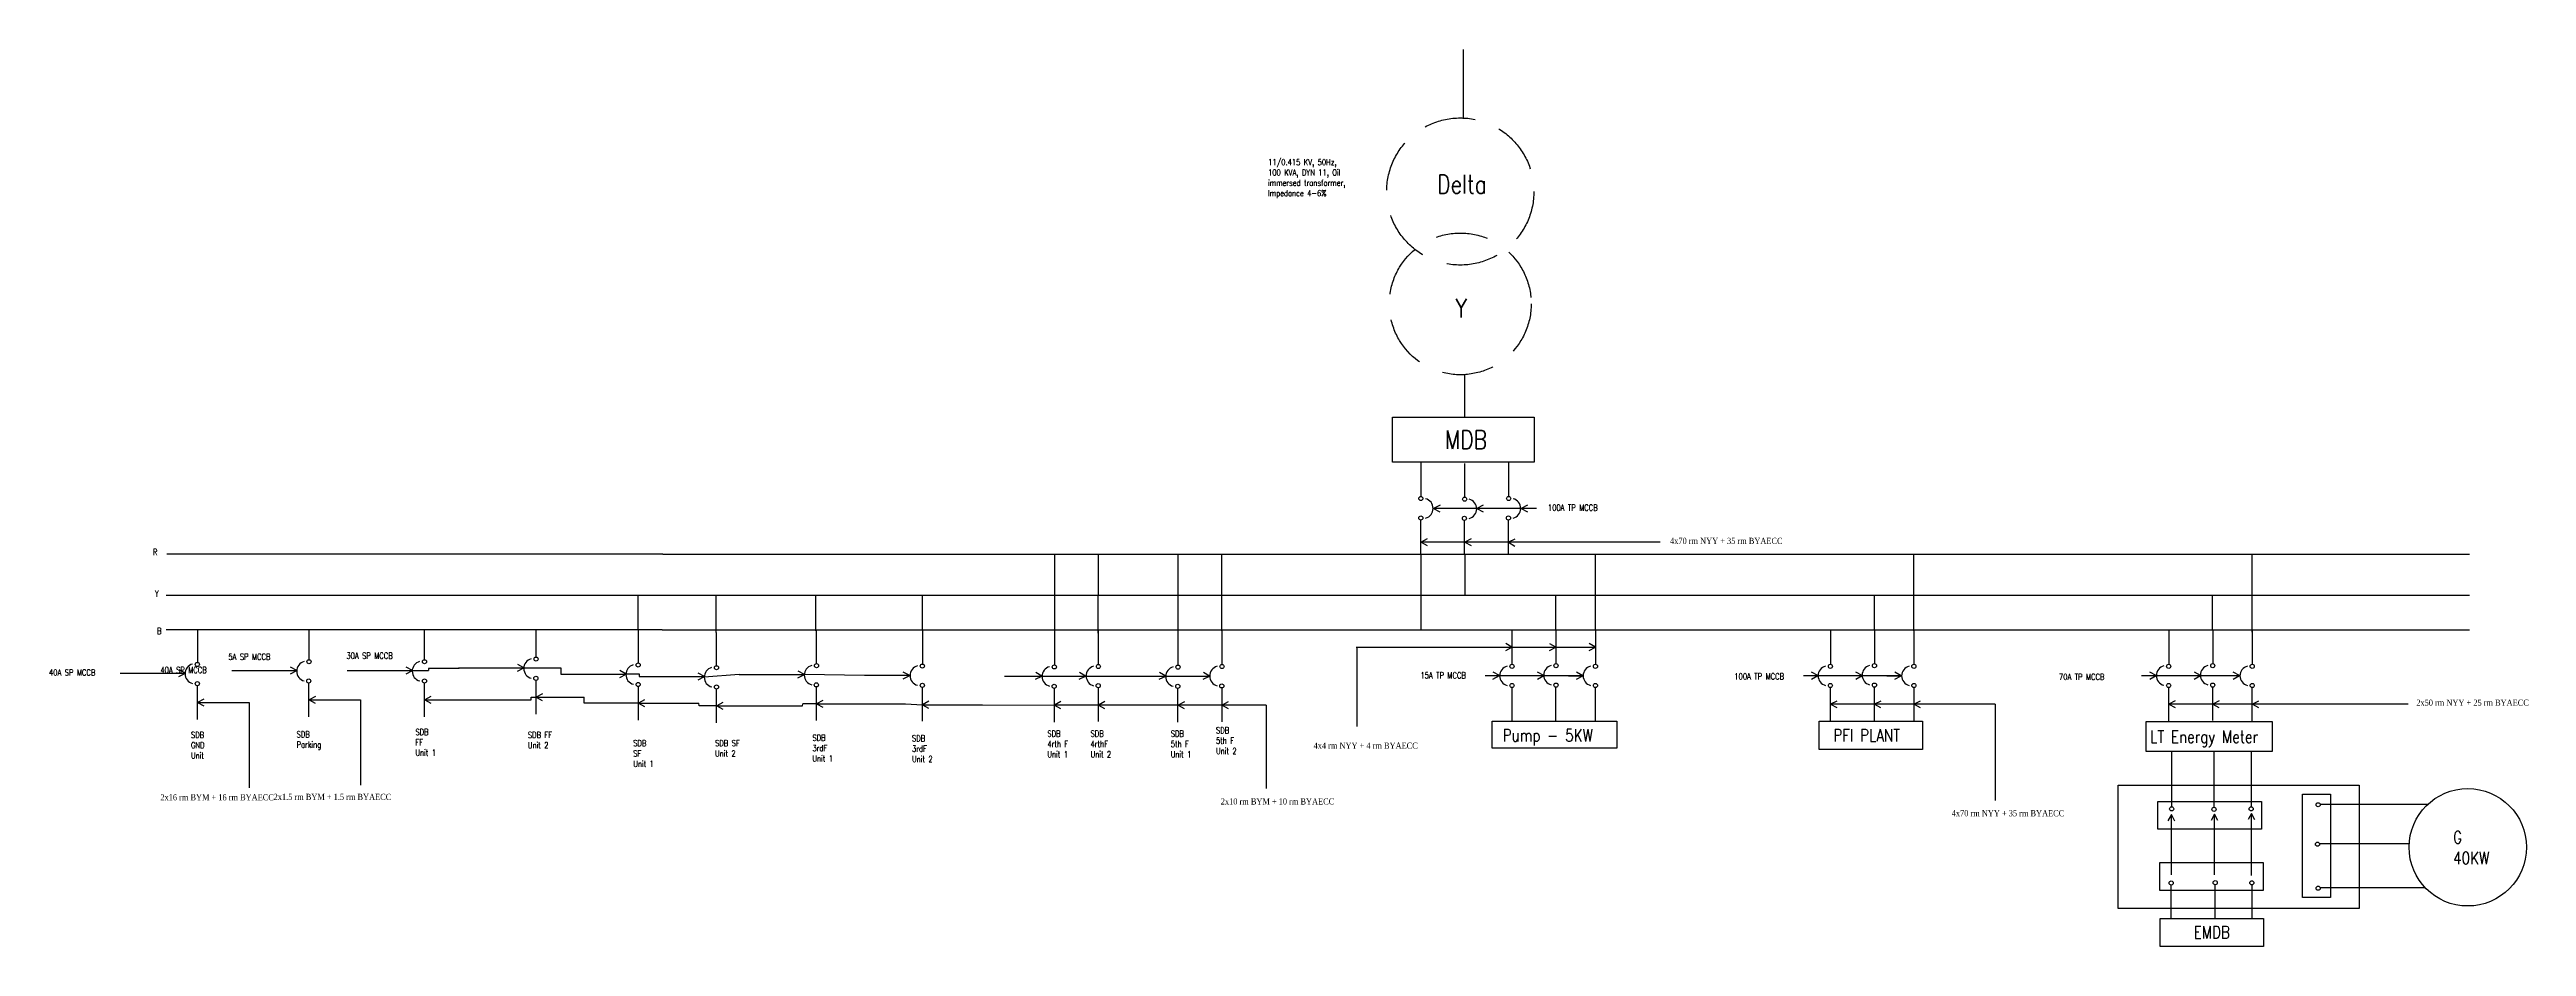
# Model space of a CAD drawing. Header units: inches. Extents: x 4849 to 14405, y -37970 to -930.
# Drawn here: x 6372 to 7571, y -37970 to -37536 of the extents above; entities that cross this region are included whole.
import ezdxf

# ---------------------------------------------------------------- set-up
doc = ezdxf.new("R2010")
doc.units = ezdxf.units.IN
doc.header["$LTSCALE"] = 10
doc.header["$MEASUREMENT"] = 0
doc.linetypes.add('HIDDEN', pattern=[0.375, 0.25, -0.125])
doc.layers.add('Diagram', color=134, linetype='Continuous', plot=False)
doc.styles.get("Standard").update_dxf_attribs({"font": 'simplex.shx', "width": 0.8, "height": 3})

msp = doc.modelspace()

# ---------------------------------------------------------------- texts
at = {"layer": 'Diagram', "ltscale": 10, "attachment_point": 1}
for s, insert, char_height, width in [('11/0.415 KV, 50Hz, 100 KVA, DYN 11, Oil immersed transformer, Impedance 4-6%', (6962.1, -37588.9), 3, 43.531), ('Delta', (7043.9, -37596.6), 9, 27.501), ('Y', (7052.8, -37656.6), 9, 27.501), ('MDB', (7047.7, -37720.2), 9, 27.501), ('R', (6422.5, -37777.6), 3, 12.445), ('Y', (6423.5, -37797.7), 3, 12.445), ('B', (6424.5, -37815.8), 3, 12.445), ('SDB GND Unit', (6440.9, -37866.1), 3, 6.747), ('SDB Parking', (6492, -37865.8), 3, 2.665), ('SDB FF\\PUnit 1', (6549.5, -37864.7), 3, 10.646), ('SDB FF\\PUnit 2', (6603.9, -37866.1), 3, 12.445), ('SDB SF\\PUnit 1', (6654.9, -37870.1), 3, 10.646), ('SDB SF\\PUnit 2', (6694.5, -37870.1), 3, 11.938), ('SDB 3rdF\\PUnit 1', (6741.6, -37867.5), 3, 11.938), ('SDB 3rdF\\PUnit 2', (6789.8, -37867.8), 3, 11.938), ('SDB 4rth F\\PUnit 1', (6855.3, -37865.5), 3, 11.938), ('SDB 4rthF\\PUnit 2', (6876.2, -37865.5), 3, 11.938), ('SDB 5th F\\PUnit 1', (6915, -37865.5), 3, 11.938), ('SDB 5th F\\PUnit 2', (6936.9, -37863.9), 3, 11.938), ('Pump - 5KW', (7075.6, -37864.8), 6, 56.152), ('PFI PLANT', (7235.6, -37864.8), 6, 42.444), ('LT Energy Meter', (7388.9, -37865.5), 6, 68.727), ('G 40KW', (7535.5, -37914.2), 6, 10.279), ('EMDB', (7410, -37960.1), 6, 10.279)]:
    msp.add_mtext(s, dxfattribs=dict(at, insert=insert, char_height=char_height, width=width))
at = {"layer": 'Diagram', "color": 1, "ltscale": 10, "char_height": 3, "attachment_point": 1}
for s, insert, width in [('100A TP MCCB', (7097.5, -37756.1), 26.504), ('{\\fTimes New Roman|b0|i0|c0|p18;4x70 rm NYY + 35 rm BYAECC}', (7156.6, -37772.2), 55.903), ('40A SP MCCB', (6372.2, -37835.9), 26.504), ('40A SP MCCB', (6426.1, -37834.7), 26.504), ('5A SP MCCB', (6459, -37828.3), 26.504), ('30A SP MCCB', (6516.1, -37827.8), 26.504), ('15A TP MCCB', (7035.8, -37837.3), 26.504), ('100A TP MCCB', (7187.7, -37837.8), 26.504), ('70A TP MCCB', (7344.8, -37838), 26.504), ('{\\fTimes New Roman|b0|i0|c0|p18;2x50 rm NYY + 25 rm BYAECC}', (7517.7, -37850.5), 55.903), ('{\\fTimes New Roman|b0|i0|c0|p18;4x4 rm NYY + 4 rm BYAECC}', (6984.1, -37871.3), 55.903), ('{\\fTimes New Roman|b0|i0|c0|p18;2x16 rm BYM + 16 rm BYAECC}', (6426.1, -37896.3), 55.903), ('{\\fTimes New Roman|b0|i0|c0|p18;2x1.5 rm BYM + 1.5 rm BYAECC}', (6480.9, -37896.1), 55.903), ('{\\fTimes New Roman|b0|i0|c0|p18;2x10 rm BYM + 10 rm BYAECC}', (6939.2, -37898.3), 55.903), ('{\\fTimes New Roman|b0|i0|c0|p18;4x70 rm NYY + 35 rm BYAECC}', (7292.9, -37904), 55.903)]:
    msp.add_mtext(s, dxfattribs=dict(at, insert=insert, width=width))

# ---------------------------------------------------------------- linework, layer by layer
at = {"layer": 'Diagram', "ltscale": 10}
for p, q in [((7056.6, -37569.4), (7056.6, -37535.9)), ((7057.3, -37713.9), (7057.3, -37693.1)), ((7036, -37735.9), (7036, -37752.3)), ((7057.1, -37736.2), (7057.1, -37752.5)), ((7078.4, -37736), (7078.4, -37752.3)), ((7036, -37779.9), (7036, -37763.6)), ((7045.3, -37756.4), (7042.1, -37758)), ((7092, -37758), (7042.1, -37758)), ((7042.1, -37758), (7045.2, -37759.6)), ((7057.2, -37780.1), (7057.2, -37763.8)), ((7066.2, -37756.4), (7063.1, -37758)), ((7070, -37758), (7063.1, -37758)), ((7063.1, -37758), (7066.1, -37759.6)), ((7078.5, -37779.9), (7078.5, -37763.6)), ((7087.7, -37756.4), (7084.6, -37758)), ((7091.5, -37758), (7084.6, -37758)), ((7084.6, -37758), (7087.6, -37759.6)), ((7039.1, -37772.7), (7036.1, -37774.3)), ((7151.8, -37774.3), (7036.1, -37774.3)), ((7036.1, -37774.3), (7039, -37776)), ((7060.4, -37772.7), (7057.3, -37774.3)), ((7057.3, -37774.3), (7060.3, -37775.9)), ((7081.5, -37772.9), (7078.5, -37774.3)), ((7078.5, -37774.3), (7081.5, -37776.2)), ((6858.7, -37780.2), (6858.7, -37833.7)), ((6880, -37800.1), (6880, -37780.2)), ((6918.4, -37780.2), (6918.4, -37833.8)), ((6939.7, -37816.9), (6939.7, -37780.1)), ((7036, -37780.1), (7036, -37816.8)), ((7057.3, -37780.2), (7057.3, -37800.1)), ((7120.6, -37816.8), (7120.6, -37780.2)), ((7274.6, -37817.3), (7274.6, -37780.2)), ((7438.3, -37817.8), (7438.3, -37780.3)), ((6657.3, -37816.8), (6657.3, -37800.1)), ((6695.1, -37818), (6695.1, -37800.1)), ((6743.3, -37817.3), (6743.3, -37800.5)), ((6794.8, -37817.1), (6794.8, -37800.1)), ((6879.9, -37818.4), (6879.9, -37800.1)), ((7101.4, -37816.8), (7101.4, -37800.1)), ((7255.5, -37817.1), (7255.5, -37800.1)), ((7419.1, -37817), (7419.1, -37800.2)), ((6444, -37816.4), (6444, -37832.7)), ((6497.9, -37816.8), (6497.9, -37831.4)), ((6553.8, -37816.8), (6553.8, -37831.4)), ((6607.8, -37816.8), (6607.8, -37830.1)), ((6657.3, -37816.8), (6657.3, -37833.1)), ((6695.1, -37818), (6695.1, -37834.3)), ((6743.5, -37816.8), (6743.5, -37833.1)), ((6794.8, -37817), (6794.8, -37833.3)), ((6879.9, -37817.2), (6879.9, -37833.5)), ((6939.7, -37817.3), (6939.7, -37816.8)), ((6939.7, -37817.2), (6939.7, -37833.5)), ((7004.8, -37825.1), (7120.5, -37825.1)), ((7005, -37825), (7005, -37863.6)), ((7080.1, -37825.1), (7077.1, -37823.4)), ((7077.1, -37826.7), (7080.1, -37825.1)), ((7080.1, -37817.1), (7080.1, -37833.4)), ((7098.3, -37826.7), (7101.4, -37825.1)), ((7101.4, -37825.1), (7098.4, -37823.5)), ((7101.4, -37816.8), (7101.4, -37833.1)), ((7120.5, -37825.1), (7117.5, -37823.4)), ((7117.5, -37826.7), (7120.5, -37825.1)), ((7120.5, -37817.1), (7120.5, -37833.4)), ((7234.2, -37817.1), (7234.2, -37833.4)), ((7255.5, -37816.8), (7255.5, -37833.1)), ((7274.6, -37817.1), (7274.6, -37833.4)), ((7397.9, -37817), (7397.9, -37833.4)), ((7419.2, -37816.8), (7419.2, -37833.1)), ((7438.3, -37817.1), (7438.3, -37833.4)), ((6406.6, -37837.8), (6438.2, -37837.8)), ((6435.1, -37839.4), (6438.2, -37837.8)), ((6438.2, -37837.8), (6435.2, -37836.1)), ((6460.6, -37836.5), (6492.2, -37836.5)), ((6492.2, -37836.5), (6489.1, -37834.9)), ((6489.1, -37838.1), (6492.2, -37836.5)), ((6516.5, -37836.5), (6548.1, -37836.5)), ((6548.1, -37836.5), (6545, -37834.9)), ((6545, -37838.1), (6548.1, -37836.5)), ((6548, -37836.5), (6555.8, -37836.5)), ((6570.6, -37835.4), (6555.8, -37835.4)), ((6555.8, -37835.4), (6555.8, -37836.5)), ((6570.4, -37835.2), (6602, -37835.2)), ((6598.9, -37836.8), (6602, -37835.2)), ((6602, -37835.2), (6599, -37833.6)), ((6602, -37835.2), (6619.8, -37835.2)), ((6619.8, -37835.2), (6619.9, -37838.2)), ((6651.5, -37838.2), (6648.5, -37836.5)), ((6689.4, -37839.4), (6686.3, -37837.8)), ((6737.7, -37838.4), (6734.7, -37836.8)), ((6788.7, -37838.9), (6785.6, -37837.2)), ((6852.7, -37839.1), (6849.7, -37837.4)), ((6873.8, -37839.1), (6870.8, -37837.4)), ((6912.6, -37839.1), (6909.5, -37837.4)), ((6933.8, -37839.1), (6930.8, -37837.4)), ((7074, -37838.9), (7071, -37837.3)), ((7095.5, -37838.9), (7092.5, -37837.3)), ((7114.4, -37839), (7111.4, -37837.3)), ((7228.1, -37838.9), (7225.1, -37837.3)), ((7249.6, -37838.9), (7246.5, -37837.3)), ((7268.5, -37839), (7265.4, -37837.3)), ((7391.8, -37838.9), (7388.7, -37837.3)), ((7413.3, -37838.9), (7410.3, -37837.3)), ((7432.2, -37838.9), (7429.1, -37837.3)), ((6444, -37860.1), (6444, -37843.8)), ((6498, -37858.8), (6498, -37842.5)), ((6501.1, -37849), (6498.1, -37850.6)), ((6553.9, -37858.8), (6553.9, -37842.5)), ((6557, -37849), (6554, -37850.6)), ((6605.5, -37850.6), (6605.5, -37849.3)), ((6605.5, -37849.3), (6607.9, -37849.3)), ((6607.9, -37857.5), (6607.9, -37841.2)), ((6611, -37847.7), (6607.9, -37849.3)), ((6607.9, -37849.3), (6610.9, -37850.9)), ((6607.9, -37849.3), (6631.1, -37849.3)), ((6619.9, -37838.2), (6651.5, -37838.2)), ((6631.1, -37849.4), (6631.1, -37849.3)), ((6631.1, -37852.2), (6631.1, -37849.4)), ((6648.4, -37839.8), (6651.5, -37838.2)), ((6651.4, -37838.1), (6657.7, -37838.1)), ((6657.4, -37860.5), (6657.4, -37844.2)), ((6657.7, -37838.1), (6657.8, -37839.4)), ((6657.8, -37839.4), (6689.4, -37839.4)), ((6686.3, -37841), (6689.4, -37839.4)), ((6706.2, -37838.4), (6689.2, -37839.7)), ((6695.2, -37861.7), (6695.2, -37845.4)), ((6706.2, -37838.4), (6737.8, -37838.4)), ((6734.6, -37840), (6737.7, -37838.4)), ((6766.8, -37838.9), (6737.8, -37838.4)), ((6743.6, -37860.7), (6743.6, -37844.4)), ((6788.9, -37838.9), (6766.8, -37838.9)), ((6785.5, -37840.5), (6788.7, -37838.9)), ((6794.8, -37860.9), (6794.8, -37844.6)), ((6834.5, -37839.1), (6933.8, -37839.1)), ((6845.8, -37839.1), (6852.7, -37839.1)), ((6849.6, -37840.7), (6852.7, -37839.1)), ((6858.7, -37861.4), (6858.7, -37845.1)), ((6866.9, -37839.1), (6873.8, -37839.1)), ((6870.7, -37840.7), (6873.8, -37839.1)), ((6880, -37861.1), (6880, -37844.8)), ((6905.6, -37839.1), (6912.6, -37839.1)), ((6909.4, -37840.7), (6912.6, -37839.1)), ((6918.5, -37861.4), (6918.5, -37845.1)), ((6926.9, -37839.1), (6933.8, -37839.1)), ((6930.7, -37840.7), (6933.8, -37839.1)), ((6939.8, -37861.2), (6939.8, -37844.8)), ((7067.1, -37838.9), (7114.6, -37838.9)), ((7070.9, -37840.6), (7074, -37838.9)), ((7080.2, -37861), (7080.2, -37844.7)), ((7088.6, -37838.9), (7095.5, -37838.9)), ((7092.4, -37840.6), (7095.5, -37838.9)), ((7101.4, -37860.8), (7101.4, -37844.5)), ((7107.5, -37839), (7114.4, -37839)), ((7111.3, -37840.6), (7114.4, -37839)), ((7120.6, -37861), (7120.6, -37844.7)), ((7221.2, -37838.9), (7268.6, -37838.9)), ((7225, -37840.6), (7228.1, -37838.9)), ((7234.3, -37861), (7234.3, -37844.7)), ((7242.6, -37838.9), (7249.6, -37838.9)), ((7246.5, -37840.6), (7249.6, -37838.9)), ((7255.5, -37860.8), (7255.5, -37844.4)), ((7261.5, -37839), (7268.5, -37839)), ((7265.4, -37840.6), (7268.5, -37839)), ((7274.7, -37861), (7274.7, -37844.7)), ((7384.8, -37838.9), (7432.5, -37838.9)), ((7388.7, -37840.6), (7391.8, -37838.9)), ((7397.9, -37861), (7397.9, -37844.7)), ((7406.4, -37838.9), (7413.3, -37838.9)), ((7410.2, -37840.6), (7413.3, -37838.9)), ((7419.2, -37860.7), (7419.2, -37844.4)), ((7425.2, -37838.9), (7432.2, -37838.9)), ((7429.1, -37840.6), (7432.2, -37838.9)), ((7438.3, -37861), (7438.3, -37844.7)), ((6444, -37851.9), (6469, -37851.9)), ((6447.1, -37850.3), (6444.1, -37851.9)), ((6444.1, -37851.9), (6447.1, -37853.5)), ((6469, -37851.9), (6469, -37893.3)), ((6498, -37850.6), (6522.9, -37850.6)), ((6498.1, -37850.6), (6501, -37852.2)), ((6522.9, -37850.6), (6522.9, -37892)), ((6553.9, -37850.6), (6578.9, -37850.6)), ((6554, -37850.6), (6556.9, -37852.2)), ((6578.8, -37850.6), (6605.5, -37850.6)), ((6657.2, -37852.2), (6631.1, -37852.2)), ((6660.4, -37850.6), (6657.4, -37852.3)), ((6657.4, -37852.3), (6660.4, -37853.9)), ((6657.4, -37852.3), (6682.3, -37852.3)), ((6682.3, -37852.3), (6686.7, -37852.3)), ((6686.8, -37853.5), (6686.7, -37852.3)), ((6695.2, -37853.6), (6686.8, -37853.5)), ((6695.2, -37853.5), (6720.2, -37853.5)), ((6698.3, -37851.9), (6695.3, -37853.5)), ((6695.3, -37853.5), (6698.2, -37855.1)), ((6720.2, -37853.5), (6736.8, -37853.5)), ((6736.8, -37853.5), (6736.9, -37852.5)), ((6743.6, -37852.5), (6736.9, -37852.5)), ((6746.7, -37850.9), (6743.6, -37852.5)), ((6743.6, -37852.5), (6746.6, -37854.2)), ((6743.6, -37852.5), (6768.5, -37852.5)), ((6768.5, -37852.5), (6786.7, -37852.5)), ((6786.7, -37852.5), (6794.8, -37853)), ((6797.9, -37851.3), (6794.8, -37853)), ((6794.8, -37853), (6797.8, -37854.6)), ((6794.8, -37853), (6823.9, -37853)), ((6823.9, -37853), (6858.8, -37853.2)), ((6914.8, -37853.2), (6858.7, -37853.1)), ((6861.8, -37851.5), (6858.8, -37853.2)), ((6961.2, -37853.2), (6858.8, -37853.2)), ((6858.8, -37853.2), (6861.7, -37854.8)), ((6883.1, -37851.5), (6880, -37853.2)), ((6880, -37853.2), (6883, -37854.8)), ((6921.6, -37851.6), (6918.6, -37853.2)), ((6918.6, -37853.2), (6921.5, -37854.8)), ((6942.8, -37851.6), (6939.8, -37853.2)), ((6939.8, -37853.2), (6942.8, -37854.8)), ((6961.1, -37853.2), (6961.1, -37893.6)), ((7237.3, -37851.2), (7234.3, -37852.8)), ((7313.9, -37852.8), (7234.3, -37852.8)), ((7234.3, -37852.8), (7237.3, -37854.4)), ((7258.6, -37851.2), (7255.5, -37852.8)), ((7255.5, -37852.8), (7258.5, -37854.4)), ((7277.7, -37851.2), (7274.7, -37852.8)), ((7274.7, -37852.8), (7277.7, -37854.4)), ((7313.9, -37852.8), (7313.9, -37899.3)), ((7401, -37851.1), (7398, -37852.8)), ((7513.7, -37852.8), (7398, -37852.8)), ((7398, -37852.8), (7401, -37854.4)), ((7422.3, -37851.1), (7419.2, -37852.8)), ((7419.2, -37852.8), (7422.2, -37854.4)), ((7441.4, -37851.2), (7438.4, -37852.8)), ((7438.4, -37852.8), (7441.4, -37854.4)), ((7399.2, -37875.7), (7399.2, -37902.4)), ((7419.7, -37875.6), (7419.7, -37902.6)), ((7437.8, -37875.7), (7437.8, -37902.4)), ((7399.2, -37906.2), (7397.5, -37909.2)), ((7399.2, -37935.3), (7399.2, -37906.2)), ((7400.8, -37909.3), (7399.2, -37906.2)), ((7420.1, -37906), (7418.5, -37909)), ((7420.1, -37935.4), (7420.1, -37906)), ((7421.7, -37909.1), (7420.1, -37906)), ((7437.9, -37905.7), (7436.3, -37908.6)), ((7437.9, -37935.6), (7437.9, -37905.7)), ((7439.5, -37908.7), (7437.9, -37905.7)), ((7523.1, -37901.3), (7471.2, -37901.3)), ((7514.2, -37920.4), (7470.9, -37920.4)), ((7399.1, -37956.6), (7399.1, -37940.3)), ((7420.4, -37956.4), (7420.4, -37940.1)), ((7438.2, -37956.5), (7438.2, -37940.2)), ((7521.6, -37941.7), (7471.1, -37941.7))]:
    msp.add_line(p, q, dxfattribs=at)
at = {"layer": 'Diagram', "color": 1, "ltscale": 10}
for q in [(6429.3, -37780.2), (7543.4, -37780.2)]:
    msp.add_line((6669.3, -37780.2), q, dxfattribs=at)
at = {"layer": 'Diagram', "color": 2, "ltscale": 10}
for p, q in [((6668.9, -37800.1), (6428.9, -37800.1)), ((7543.4, -37800.1), (6668.9, -37800.1))]:
    msp.add_line(p, q, dxfattribs=at)
at = {"layer": 'Diagram', "color": 5, "ltscale": 10}
for q in [(6428.9, -37816.8), (7543.4, -37816.8)]:
    msp.add_line((6668.9, -37816.8), q, dxfattribs=at)
at = {"layer": 'Diagram', "ltscale": 10}
for points in [[(7022.3, -37713.9), (7090.9, -37713.9), (7090.9, -37735.6), (7022.3, -37735.6)], [(7070.6, -37861), (7130.8, -37861), (7130.8, -37874), (7070.6, -37874)], [(7228.7, -37861), (7278.7, -37861), (7278.7, -37874.6), (7228.7, -37874.6)], [(7387, -37861.1), (7448, -37861.1), (7448, -37875.6), (7387, -37875.6)], [(7373.5, -37892), (7490.1, -37892), (7490.1, -37951.6), (7373.5, -37951.6)], [(7476.2, -37896.3), (7476.2, -37946.3), (7462.6, -37946.3), (7462.6, -37896.3)], [(7392.7, -37899.8), (7442.8, -37899.8), (7442.8, -37913.3), (7392.7, -37913.3)], [(7393.6, -37929.4), (7443.6, -37929.4), (7443.6, -37942.9), (7393.6, -37942.9)], [(7393.8, -37956.4), (7443.8, -37956.4), (7443.8, -37970), (7393.8, -37970)]]:
    msp.add_lwpolyline(points, close=True, dxfattribs=at)
at = {"layer": 'Diagram', "linetype": 'HIDDEN', "ltscale": 10}
for centre, radius in [((7055.1, -37604.6), 35.6), ((7055.1, -37659), 34.3)]:
    msp.add_circle(centre, radius, dxfattribs=at)
at = {"layer": 'Diagram', "ltscale": 10}
for centre, radius in [((7036, -37753.2), 1), ((7057.2, -37753.5), 1), ((7078.5, -37753.2), 1), ((7036, -37762.6), 1), ((7057.1, -37762.8), 1), ((7078.4, -37762.6), 1), ((6444, -37833.5), 1), ((6498, -37832.2), 1), ((6553.9, -37832.2), 1), ((6607.9, -37830.9), 1), ((6657.3, -37833.8), 1), ((6695.2, -37835.1), 1), ((6743.6, -37834.1), 1), ((6794.8, -37834.3), 1), ((6858.7, -37834.7), 1), ((6880, -37834.5), 1), ((6918.5, -37834.8), 1), ((6939.8, -37834.5), 1), ((7080.1, -37834.4), 1), ((7101.4, -37834.1), 1), ((7120.5, -37834.4), 1), ((7234.2, -37834.4), 1), ((7255.5, -37834.1), 1), ((7274.6, -37834.4), 1), ((7397.9, -37834.4), 1), ((7419.2, -37834.1), 1), ((7438.3, -37834.4), 1), ((6444, -37842.8), 1), ((6497.9, -37841.5), 1), ((6553.9, -37841.5), 1), ((6607.8, -37840.2), 1), ((6657.3, -37843.2), 1), ((6695.2, -37844.4), 1), ((6743.5, -37843.4), 1), ((6794.8, -37843.6), 1), ((6858.6, -37844.1), 1), ((6879.9, -37843.8), 1), ((6918.4, -37844.1), 1), ((6939.7, -37843.9), 1), ((7080.1, -37843.7), 1), ((7101.4, -37843.5), 1), ((7120.5, -37843.7), 1), ((7234.2, -37843.7), 1), ((7255.5, -37843.5), 1), ((7274.6, -37843.7), 1), ((7397.9, -37843.7), 1), ((7419.2, -37843.5), 1), ((7438.3, -37843.7), 1), ((7542.6, -37922), 28.4), ((7399.3, -37903.4), 1), ((7419.8, -37903.6), 1), ((7437.8, -37903.4), 1), ((7470.2, -37901.4), 1), ((7469.9, -37920.5), 1), ((7399.1, -37939.3), 1), ((7420.4, -37939.1), 1), ((7438.1, -37939.2), 1), ((7470.2, -37941.8), 1)]:
    msp.add_circle(centre, radius, dxfattribs=at)
for centre, start, end in [((7037.1, -37758), 284.9365, 75.3721), ((7058.2, -37758.2), 284.9365, 75.3721), ((7079.5, -37758), 284.9365, 75.3721), ((6442.9, -37838), 104.9365, 255.3721), ((6496.9, -37836.8), 104.9365, 255.3721), ((6552.8, -37836.8), 104.9365, 255.3721), ((6606.8, -37835.5), 104.9365, 255.3721), ((6656.2, -37838.4), 104.9365, 255.3721), ((6694.1, -37839.7), 104.9365, 255.3721), ((6742.5, -37838.7), 104.9365, 255.3721), ((6793.7, -37838.9), 104.9365, 255.3721), ((6857.6, -37839.3), 104.9365, 255.3721), ((6878.9, -37839.1), 104.9365, 255.3721), ((6917.4, -37839.4), 104.9365, 255.3721), ((6938.7, -37839.1), 104.9365, 255.3721), ((7079, -37839), 104.9365, 255.3721), ((7100.3, -37838.7), 104.9365, 255.3721), ((7119.4, -37839), 104.9365, 255.3721), ((7233.1, -37839), 104.9365, 255.3721), ((7254.4, -37838.7), 104.9365, 255.3721), ((7273.5, -37839), 104.9365, 255.3721), ((7396.8, -37838.9), 104.9365, 255.3721), ((7418.1, -37838.7), 104.9365, 255.3721), ((7437.2, -37839), 104.9365, 255.3721)]:
    msp.add_arc(centre, 4.85, start, end, dxfattribs=at)

msp.set_redraw_order([(e.dxf.handle, doc.entitydb.next_handle()) for e in msp.query("TEXT MTEXT ATTDEF DIMENSION ARC_DIMENSION")])  # texts and dimensions are drawn at this point

doc.saveas('drawing.dxf')
